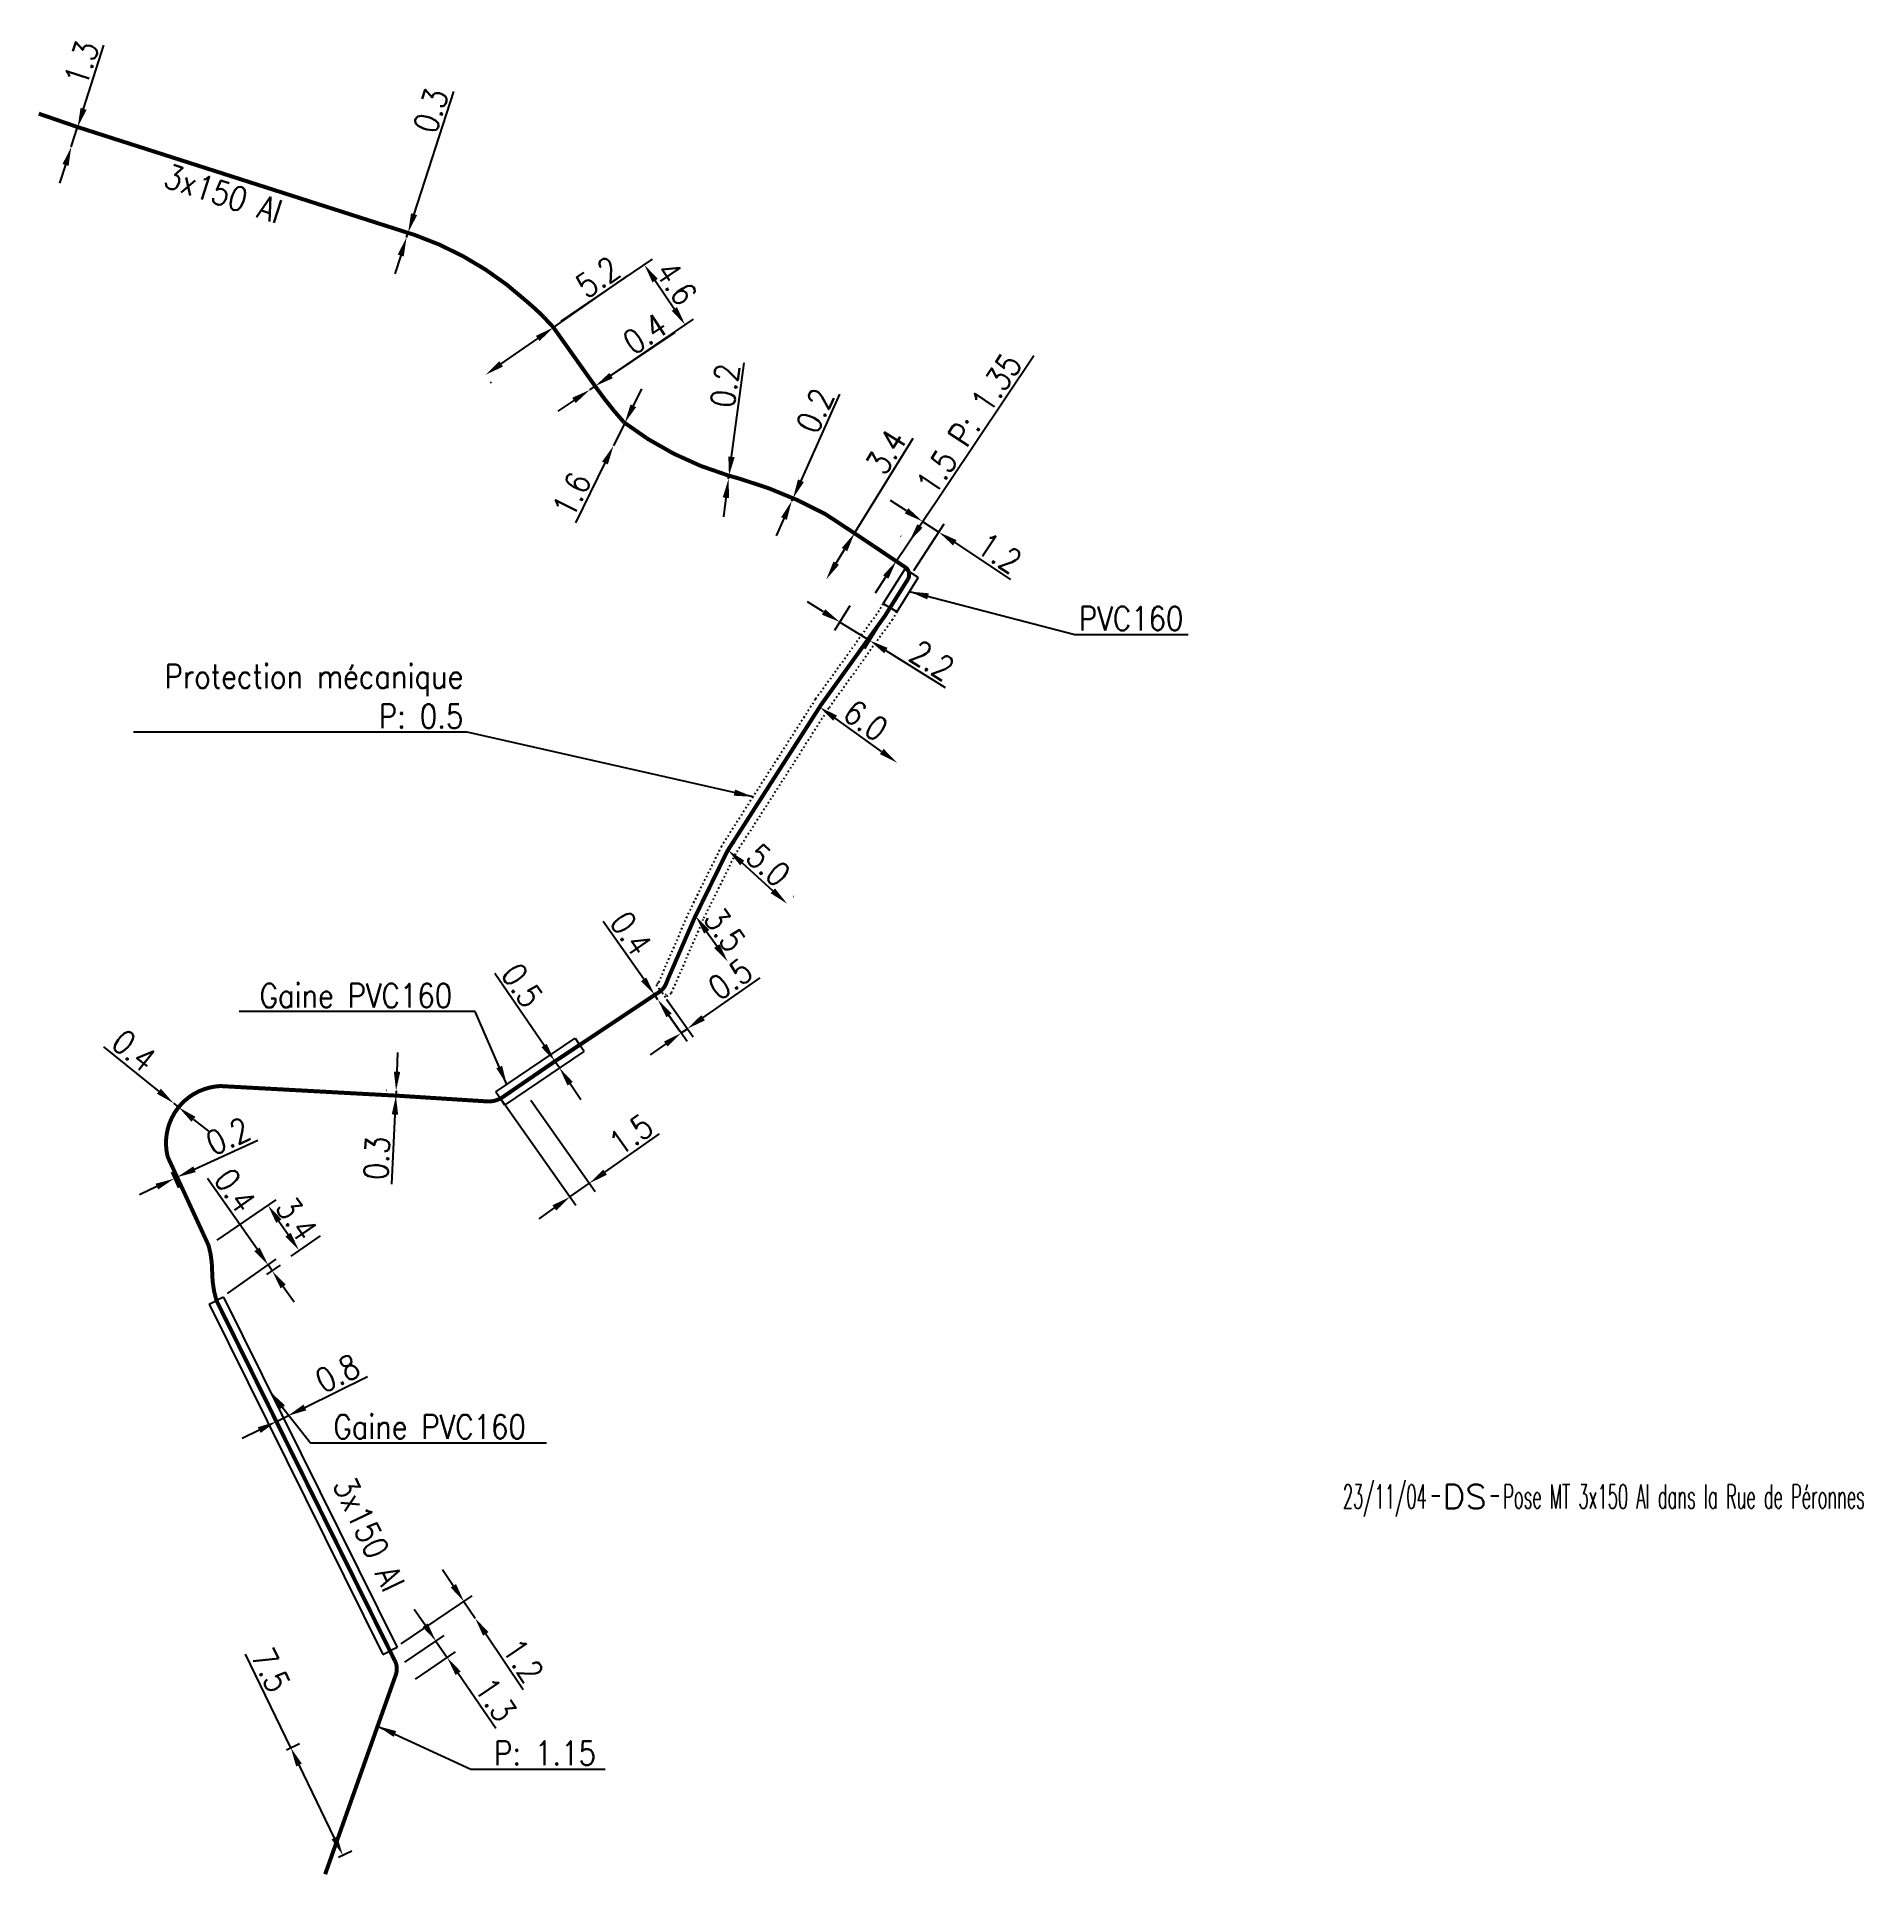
# Model space of a CAD drawing. Header units: millimetres. Extents: x 85000 to 86002, y 139000 to 139947.
# Drawn here: x 84999.9 to 85114.5, y 138999.9 to 139115.3 of the extents above; entities that cross this region are included whole.
import ezdxf
from ezdxf.enums import TextEntityAlignment as Align

# ---------------------------------------------------------------- set-up
doc = ezdxf.new("R2010")
doc.units = ezdxf.units.MM
doc.linetypes.add('DOT', pattern=[6.35, 0, -6.35])
doc.layers.get('0').update_dxf_attribs({"linetype": 'CONTINUOUS'})
doc.layers.get('DEFPOINTS').update_dxf_attribs({"linetype": 'CONTINUOUS'})
for name, color, linetype in [('M_100', 7, 'M_ST_6'), ('M_400', 7, 'CONTINUOUS'), ('M_420', 7, 'DOT'), ('M_910', 7, 'CONTINUOUS')]:
    doc.layers.add(name, color=color, linetype=linetype)
doc.styles.get("Standard").update_dxf_attribs({"font": 'romans.shx', "width": 0.85})
doc.linetypes.add('M_ST_6', pattern='A,5,-0.3,["||",Standard,S=1,R=0,X=0.35,Y=-0.5],-1.6', length=6.9)
doc.dimstyles.get("Standard").update_dxf_attribs({"dimtxt": 1.5, "dimasz": 1.2, "dimexe": 0.625, "dimexo": 0.625, "dimgap": 0.25, "dimtad": 1, "dimdec": 1, "dimzin": 0, "dimdsep": 46, "dimtxsty": 'Standard', "dimcen": -0.5, "dimadec": 0, "dimazin": 0, "dimtfac": 1, "dimtdec": 1, "dimtmove": 0, "dimatfit": 3, "dimfxl": 1, "dimtolj": 1, "dimtzin": 0, "dimarcsym": 0})

msp = doc.modelspace()

# ---------------------------------------------------------------- texts
at = {"insert": (85018.49, 139027.33), "char_height": 1.5, "attachment_point": 7}
msp.add_mtext('Gaine PVC160', dxfattribs=at)
at = {"layer": 'M_100', "linetype": 'Continuous', "width": 0.85}
for rotation, p in [(341.8057, (85011.58, 139105.45)), (295.3232, (85020.72, 139021.34))]:
    msp.add_text('3x150 Al', height=1.5, rotation=rotation, dxfattribs=at).set_placement(p, align=Align.MIDDLE)
at = {"layer": 'M_100', "linetype": 'Continuous', "insert": (85028.57, 139006.85), "char_height": 1.5, "attachment_point": 7}
msp.add_mtext('P: 1.15', dxfattribs=at)
at = {"layer": 'M_400', "linetype": 'Continuous', "char_height": 1.5}
for s, insert, attachment_point in [('PVC160', (85065.27, 139078.05), 7), ('Gaine PVC160', (85025.94, 139054.39), 9)]:
    msp.add_mtext(s, dxfattribs=dict(at, insert=insert, attachment_point=attachment_point))
at = {"layer": 'M_420', "linetype": 'Continuous', "insert": (85026.64, 139071.92), "char_height": 1.5, "attachment_point": 9}
msp.add_mtext('Protection mécanique\\PP: 0.5', dxfattribs=at)

# ---------------------------------------------------------------- blocks, each defined once
blk = doc.blocks.new('*D0')
at = {"layer": 'DEFPOINTS', "color": 0, "linetype": 'Continuous', "transparency": 16777216}
for p in [(85002.44, 139109.64), (85002.44, 139109.64), (85002.04, 139108.4)]:
    blk.add_point(p, dxfattribs=at)
at = {"layer": 'M_100', "color": 0, "linetype": 'Continuous', "lineweight": -2, "transparency": 16777216}
for p, q in [((85002.81, 139110.78), (85004.09, 139114.77)), ((85002.04, 139108.4), (85002.44, 139109.64)), ((85001.68, 139107.26), (85001.31, 139106.11))]:
    blk.add_line(p, q, dxfattribs=at)
at = {"layer": 'M_100', "color": 0, "linetype": 'Continuous', "transparency": 16777216}
for points in [[(85002.62, 139110.84), (85003, 139110.72), (85002.44, 139109.64)], [(85001.49, 139107.32), (85001.87, 139107.2), (85002.04, 139108.4)]]:
    blk.add_solid(points, dxfattribs=at)
at = {"layer": 'M_100', "color": 0, "linetype": 'Continuous', "transparency": 16777216, "insert": (85002.68, 139113.65), "char_height": 1.5, "attachment_point": 5, "rotation": 72.2181}
blk.add_mtext('\\A1;1.3', dxfattribs=at)
blk = doc.blocks.new('*D1')
at = {"layer": 'DEFPOINTS', "color": 0, "linetype": 'Continuous', "transparency": 16777216}
for p in [(85023.08, 139102.72), (85023.18, 139103.03), (85023.18, 139103.03)]:
    blk.add_point(p, dxfattribs=at)
at = {"layer": 'M_100', "color": 0, "linetype": 'Continuous', "lineweight": -2, "transparency": 16777216}
for p, q in [((85023.55, 139104.17), (85026.05, 139111.87)), ((85022.49, 139102.91), (85022.49, 139102.91)), ((85022.59, 139103.22), (85022.59, 139103.22)), ((85023.08, 139102.72), (85023.18, 139103.03)), ((85022.71, 139101.58), (85022.34, 139100.44))]:
    blk.add_line(p, q, dxfattribs=at)
at = {"layer": 'M_100', "color": 0, "linetype": 'Continuous', "transparency": 16777216}
for points in [[(85023.36, 139104.23), (85023.74, 139104.11), (85023.18, 139103.03)], [(85022.52, 139101.64), (85022.9, 139101.52), (85023.08, 139102.72)]]:
    blk.add_solid(points, dxfattribs=at)
at = {"layer": 'M_100', "color": 0, "linetype": 'Continuous', "transparency": 16777216, "insert": (85024.61, 139110.67), "char_height": 1.5, "attachment_point": 5, "rotation": 72.0033}
blk.add_mtext('\\A1;0.3', dxfattribs=at)
blk = doc.blocks.new('*D2')
at = {"layer": 'DEFPOINTS', "color": 0, "linetype": 'Continuous', "transparency": 16777216}
for p in [(85034.91, 139093.38), (85034.91, 139093.38), (85034.58, 139093.15)]:
    blk.add_point(p, dxfattribs=at)
at = {"layer": 'M_100', "color": 0, "linetype": 'Continuous', "lineweight": -2, "transparency": 16777216}
for p, q in [((85035.91, 139094.04), (85039.94, 139096.74)), ((85034.58, 139093.15), (85034.91, 139093.38)), ((85033.58, 139092.49), (85032.58, 139091.82))]:
    blk.add_line(p, q, dxfattribs=at)
at = {"layer": 'M_100', "color": 0, "linetype": 'Continuous', "transparency": 16777216}
for points in [[(85035.8, 139094.21), (85036.02, 139093.88), (85034.91, 139093.38)], [(85033.47, 139092.65), (85033.69, 139092.32), (85034.58, 139093.15)]]:
    blk.add_solid(points, dxfattribs=at)
at = {"layer": 'M_100', "color": 0, "linetype": 'Continuous', "transparency": 16777216, "insert": (85038.04, 139096.67), "char_height": 1.5, "attachment_point": 5, "rotation": 33.7781}
blk.add_mtext('\\A1;0.4', dxfattribs=at)
blk = doc.blocks.new('*D3')
at = {"layer": 'DEFPOINTS', "color": 0, "linetype": 'Continuous', "transparency": 16777216}
for p in [(85036.77, 139091.07), (85036.06, 139089.63), (85036.06, 139089.63)]:
    blk.add_point(p, dxfattribs=at)
at = {"layer": 'M_100', "color": 0, "linetype": 'Continuous', "lineweight": -2, "transparency": 16777216}
for p, q in [((85037.31, 139092.15), (85037.84, 139093.22)), ((85036.77, 139091.07), (85036.06, 139089.63)), ((85037.33, 139090.79), (85037.33, 139090.79)), ((85036.62, 139089.36), (85036.62, 139089.36)), ((85035.53, 139088.56), (85033.67, 139084.8))]:
    blk.add_line(p, q, dxfattribs=at)
at = {"layer": 'M_100', "color": 0, "linetype": 'Continuous', "transparency": 16777216}
for points in [[(85037.13, 139092.23), (85037.48, 139092.06), (85036.77, 139091.07)], [(85035.35, 139088.65), (85035.71, 139088.47), (85036.06, 139089.63)]]:
    blk.add_solid(points, dxfattribs=at)
at = {"layer": 'M_100', "color": 0, "linetype": 'Continuous', "transparency": 16777216, "insert": (85033.44, 139086.58), "char_height": 1.5, "attachment_point": 5, "rotation": 63.6906}
blk.add_mtext('\\A1;1.6', dxfattribs=at)
blk = doc.blocks.new('*D4')
at = {"layer": 'DEFPOINTS', "color": 0, "linetype": 'Continuous', "transparency": 16777216}
for p in [(85032.27, 139097.1), (85040.56, 139097.23), (85034.91, 139093.38)]:
    blk.add_point(p, dxfattribs=at)
at = {"layer": 'M_100', "color": 0, "linetype": 'Continuous', "lineweight": -2, "transparency": 16777216}
for p, q in [((85032.79, 139097.45), (85038.51, 139101.35)), ((85038.67, 139100.01), (85039.89, 139098.22)), ((85035.43, 139093.73), (85041.08, 139097.59))]:
    blk.add_line(p, q, dxfattribs=at)
at = {"layer": 'M_100', "color": 0, "linetype": 'Continuous', "transparency": 16777216}
for points in [[(85038.84, 139100.12), (85038.51, 139099.89), (85038, 139101)], [(85040.05, 139098.34), (85039.72, 139098.11), (85040.56, 139097.23)]]:
    blk.add_solid(points, dxfattribs=at)
at = {"layer": 'M_100', "color": 0, "linetype": 'Continuous', "transparency": 16777216, "insert": (85040, 139099.84), "char_height": 1.5, "attachment_point": 5, "rotation": 304.2948}
blk.add_mtext('\\A1;4.6', dxfattribs=at)
blk = doc.blocks.new('*D5')
at = {"layer": 'DEFPOINTS', "color": 0, "linetype": 'Continuous', "transparency": 16777216}
for p in [(85032.24, 139097.13), (85032.29, 139097.06), (85027.98, 139094.17)]:
    blk.add_point(p, dxfattribs=at)
at = {"layer": 'M_100', "color": 0, "linetype": 'Continuous', "lineweight": -2, "transparency": 16777216}
for p, q in [((85032.29, 139097.06), (85036.95, 139100.31)), ((85029.01, 139094.78), (85031.31, 139096.37)), ((85032.59, 139096.62), (85032.65, 139096.55)), ((85028.33, 139093.65), (85028.39, 139093.58))]:
    blk.add_line(p, q, dxfattribs=at)
at = {"layer": 'M_100', "color": 0, "linetype": 'Continuous', "transparency": 16777216}
for points in [[(85031.19, 139096.54), (85031.42, 139096.21), (85032.29, 139097.06)], [(85028.9, 139094.94), (85029.13, 139094.61), (85028.03, 139094.09)]]:
    blk.add_solid(points, dxfattribs=at)
at = {"layer": 'M_100', "color": 0, "linetype": 'Continuous', "transparency": 16777216, "insert": (85035.08, 139100.22), "char_height": 1.5, "attachment_point": 5, "rotation": 34.8546}
blk.add_mtext('\\A1;5.2', dxfattribs=at)
blk = doc.blocks.new('*D6')
at = {"layer": 'DEFPOINTS', "color": 0, "linetype": 'Continuous', "transparency": 16777216}
for p in [(85049, 139073.25), (85049, 139073.25), (85053.87, 139069.75)]:
    blk.add_point(p, dxfattribs=at)
at = {"layer": 'M_100', "color": 0, "linetype": 'Continuous', "lineweight": -2, "transparency": 16777216}
blk.add_line((85052.89, 139070.45), (85049.97, 139072.55), dxfattribs=at)
at = {"layer": 'M_100', "color": 0, "linetype": 'Continuous', "transparency": 16777216}
for points in [[(85050.09, 139072.71), (85049.85, 139072.39), (85049, 139073.25)], [(85053.01, 139070.62), (85052.78, 139070.29), (85053.87, 139069.75)]]:
    blk.add_solid(points, dxfattribs=at)
at = {"layer": 'M_100', "color": 0, "linetype": 'Continuous', "transparency": 16777216, "insert": (85051.89, 139072.4), "char_height": 1.5, "attachment_point": 5, "rotation": 324.3342}
blk.add_mtext('\\A1;6.0', dxfattribs=at)
blk = doc.blocks.new('*D7')
at = {"layer": 'DEFPOINTS', "color": 0, "linetype": 'Continuous', "transparency": 16777216}
for p in [(85055.46, 139084.89), (85053.81, 139082.4), (85054.56, 139081.3)]:
    blk.add_point(p, dxfattribs=at)
at = {"layer": 'M_100', "color": 0, "linetype": 'Continuous', "lineweight": -2, "transparency": 16777216}
for p, q in [((85054.45, 139085.55), (85053.45, 139086.21)), ((85054.15, 139082.92), (85055.8, 139085.41)), ((85054.9, 139081.82), (85056.82, 139084.74)), ((85055.46, 139084.89), (85056.48, 139084.22)), ((85057.48, 139083.56), (85060.98, 139081.25))]:
    blk.add_line(p, q, dxfattribs=at)
at = {"layer": 'M_100', "color": 0, "linetype": 'Continuous', "transparency": 16777216}
for points in [[(85054.56, 139085.72), (85054.34, 139085.39), (85055.46, 139084.89)], [(85057.59, 139083.72), (85057.37, 139083.39), (85056.48, 139084.22)]]:
    blk.add_solid(points, dxfattribs=at)
at = {"layer": 'M_100', "color": 0, "linetype": 'Continuous', "transparency": 16777216, "insert": (85060.28, 139082.91), "char_height": 1.5, "attachment_point": 5, "rotation": 326.581}
blk.add_mtext('\\A1;1.2', dxfattribs=at)
blk = doc.blocks.new('*D8')
at = {"layer": 'DEFPOINTS', "color": 0, "linetype": 'Continuous', "transparency": 16777216}
for p in [(85054.64, 139083.61), (85053.81, 139082.4), (85053.82, 139082.39)]:
    blk.add_point(p, dxfattribs=at)
at = {"layer": 'M_100', "color": 0, "linetype": 'Continuous', "lineweight": -2, "transparency": 16777216}
for p, q in [((85055.29, 139084.61), (85062.45, 139095.31)), ((85053.81, 139082.4), (85054.62, 139083.62)), ((85054.12, 139083.95), (85054.1, 139083.96)), ((85053.31, 139082.74), (85053.29, 139082.75)), ((85053.14, 139081.4), (85052.48, 139080.4))]:
    blk.add_line(p, q, dxfattribs=at)
at = {"layer": 'M_100', "color": 0, "linetype": 'Continuous', "transparency": 16777216}
for points in [[(85055.13, 139084.72), (85055.46, 139084.5), (85054.62, 139083.62)], [(85052.98, 139081.51), (85053.31, 139081.29), (85053.81, 139082.4)]]:
    blk.add_solid(points, dxfattribs=at)
at = {"layer": 'M_100', "color": 0, "linetype": 'Continuous', "transparency": 16777216, "insert": (85058.37, 139091.02), "char_height": 1.5, "attachment_point": 5, "rotation": 56.2314}
blk.add_mtext('\\A1;1.5 P: 1.35', dxfattribs=at)
blk = doc.blocks.new('*D9')
at = {"layer": 'DEFPOINTS', "color": 0, "linetype": 'Continuous', "transparency": 16777216}
for p in [(85051.22, 139080.12), (85053.09, 139078.96), (85052.14, 139077.42)]:
    blk.add_point(p, dxfattribs=at)
at = {"layer": 'M_100', "color": 0, "linetype": 'Continuous', "lineweight": -2, "transparency": 16777216}
for p, q in [((85049.25, 139079.21), (85048.23, 139079.85)), ((85050.89, 139079.59), (85049.94, 139078.05)), ((85050.27, 139078.58), (85052.14, 139077.42)), ((85052.76, 139078.43), (85051.81, 139076.89)), ((85053.16, 139076.79), (85056.87, 139074.48))]:
    blk.add_line(p, q, dxfattribs=at)
at = {"layer": 'M_100', "color": 0, "linetype": 'Continuous', "transparency": 16777216}
for points in [[(85049.35, 139079.38), (85049.14, 139079.04), (85050.27, 139078.58)], [(85053.26, 139076.96), (85053.05, 139076.62), (85052.14, 139077.42)]]:
    blk.add_solid(points, dxfattribs=at)
at = {"layer": 'M_100', "color": 0, "linetype": 'Continuous', "transparency": 16777216, "insert": (85056.05, 139076.17), "char_height": 1.5, "attachment_point": 5, "rotation": 328.165}
blk.add_mtext('\\A1;2.2', dxfattribs=at)
blk = doc.blocks.new('*D10')
at = {"layer": 'DEFPOINTS', "color": 0, "linetype": 'Continuous', "transparency": 16777216}
for p in [(85051.19, 139084.15), (85051.19, 139084.15), (85049.41, 139081.25)]:
    blk.add_point(p, dxfattribs=at)
at = {"layer": 'M_100', "color": 0, "linetype": 'Continuous', "lineweight": -2, "transparency": 16777216}
for p, q in [((85051.19, 139084.15), (85054.87, 139090.11)), ((85050.04, 139082.28), (85050.56, 139083.13))]:
    blk.add_line(p, q, dxfattribs=at)
at = {"layer": 'M_100', "color": 0, "linetype": 'Continuous', "transparency": 16777216}
for points in [[(85050.39, 139083.23), (85050.73, 139083.02), (85051.19, 139084.15)], [(85049.87, 139082.38), (85050.21, 139082.17), (85049.41, 139081.25)]]:
    blk.add_solid(points, dxfattribs=at)
at = {"layer": 'M_100', "color": 0, "linetype": 'Continuous', "transparency": 16777216, "insert": (85053.17, 139089.26), "char_height": 1.5, "attachment_point": 5, "rotation": 58.3394}
blk.add_mtext('\\A1;3.4', dxfattribs=at)
blk = doc.blocks.new('*D11')
at = {"layer": 'DEFPOINTS', "color": 0, "linetype": 'Continuous', "transparency": 16777216}
for p in [(85047.25, 139086.17), (85047.33, 139086.35), (85047.33, 139086.35)]:
    blk.add_point(p, dxfattribs=at)
at = {"layer": 'M_100', "color": 0, "linetype": 'Continuous', "lineweight": -2, "transparency": 16777216}
for p, q in [((85047.83, 139087.45), (85050.27, 139092.88)), ((85047.25, 139086.17), (85047.33, 139086.35)), ((85046.76, 139085.07), (85046.27, 139083.98))]:
    blk.add_line(p, q, dxfattribs=at)
at = {"layer": 'M_100', "color": 0, "linetype": 'Continuous', "transparency": 16777216}
for points in [[(85047.64, 139087.53), (85048.01, 139087.36), (85047.33, 139086.35)], [(85046.58, 139085.16), (85046.94, 139084.99), (85047.25, 139086.17)]]:
    blk.add_solid(points, dxfattribs=at)
at = {"layer": 'M_100', "color": 0, "linetype": 'Continuous', "transparency": 16777216, "insert": (85048.71, 139091.84), "char_height": 1.5, "attachment_point": 5, "rotation": 65.7706}
blk.add_mtext('\\A1;0.2', dxfattribs=at)
blk = doc.blocks.new('*D12')
at = {"layer": 'DEFPOINTS', "color": 0, "linetype": 'Continuous', "transparency": 16777216}
for p in [(85043.28, 139087.56), (85043.31, 139087.76), (85043.31, 139087.76)]:
    blk.add_point(p, dxfattribs=at)
at = {"layer": 'M_100', "color": 0, "linetype": 'Continuous', "lineweight": -2, "transparency": 16777216}
for p, q in [((85043.47, 139088.95), (85044.26, 139094.85)), ((85043.28, 139087.56), (85043.31, 139087.76)), ((85043.12, 139086.37), (85042.96, 139085.18))]:
    blk.add_line(p, q, dxfattribs=at)
at = {"layer": 'M_100', "color": 0, "linetype": 'Continuous', "transparency": 16777216}
for points in [[(85043.27, 139088.97), (85043.67, 139088.92), (85043.31, 139087.76)], [(85042.92, 139086.4), (85043.32, 139086.35), (85043.28, 139087.56)]]:
    blk.add_solid(points, dxfattribs=at)
at = {"layer": 'M_100', "color": 0, "linetype": 'Continuous', "transparency": 16777216, "insert": (85043.06, 139093.41), "char_height": 1.5, "attachment_point": 5, "rotation": 82.3717}
blk.add_mtext('\\A1;0.2', dxfattribs=at)
blk = doc.blocks.new('*D13')
at = {"layer": 'DEFPOINTS', "color": 0, "linetype": 'Continuous', "transparency": 16777216}
for p in [(85043.24, 139064.25), (85046.94, 139060.88), (85046.96, 139060.9)]:
    blk.add_point(p, dxfattribs=at)
at = {"layer": 'M_100', "color": 0, "linetype": 'Continuous', "lineweight": -2, "transparency": 16777216}
for p, q in [((85043.66, 139064.71), (85043.67, 139064.73)), ((85044.14, 139063.46), (85046.07, 139061.71)), ((85047.36, 139061.35), (85047.38, 139061.36))]:
    blk.add_line(p, q, dxfattribs=at)
at = {"layer": 'M_100', "color": 0, "linetype": 'Continuous', "transparency": 16777216}
for points in [[(85044.27, 139063.61), (85044.01, 139063.31), (85043.25, 139064.26)], [(85046.2, 139061.86), (85045.93, 139061.56), (85046.96, 139060.9)]]:
    blk.add_solid(points, dxfattribs=at)
at = {"layer": 'M_100', "color": 0, "linetype": 'Continuous', "transparency": 16777216, "insert": (85045.78, 139063.32), "char_height": 1.5, "attachment_point": 5, "rotation": 317.7599}
blk.add_mtext('\\A1;5.0', dxfattribs=at)
blk = doc.blocks.new('*D14')
at = {"layer": 'DEFPOINTS', "color": 0, "linetype": 'Continuous', "transparency": 16777216}
for p in [(85041.22, 139060.12), (85041.22, 139060.12), (85043.24, 139057.26)]:
    blk.add_point(p, dxfattribs=at)
at = {"layer": 'M_100', "color": 0, "linetype": 'Continuous', "lineweight": -2, "transparency": 16777216}
blk.add_line((85042.55, 139058.24), (85041.91, 139059.14), dxfattribs=at)
at = {"layer": 'M_100', "color": 0, "linetype": 'Continuous', "transparency": 16777216}
for points in [[(85042.08, 139059.26), (85041.75, 139059.03), (85041.22, 139060.12)], [(85042.71, 139058.36), (85042.38, 139058.13), (85043.24, 139057.26)]]:
    blk.add_solid(points, dxfattribs=at)
at = {"layer": 'M_100', "color": 0, "linetype": 'Continuous', "transparency": 16777216, "insert": (85043.05, 139059.27), "char_height": 1.5, "attachment_point": 5, "rotation": 305.1365}
blk.add_mtext('\\A1;3.5', dxfattribs=at)
blk = doc.blocks.new('*D15')
at = {"layer": 'DEFPOINTS', "color": 0, "linetype": 'Continuous', "transparency": 16777216}
for p in [(85038.61, 139055.15), (85038.65, 139055.17), (85038.82, 139054.85)]:
    blk.add_point(p, dxfattribs=at)
at = {"layer": 'M_100', "color": 0, "linetype": 'Continuous', "lineweight": -2, "transparency": 16777216}
for p, q in [((85037.96, 139056.16), (85035.42, 139059.79)), ((85039.12, 139055.51), (85039.16, 139055.53)), ((85039.33, 139055.21), (85039.37, 139055.24)), ((85038.85, 139054.88), (85038.65, 139055.17)), ((85039.54, 139053.89), (85040.23, 139052.91))]:
    blk.add_line(p, q, dxfattribs=at)
at = {"layer": 'M_100', "color": 0, "linetype": 'Continuous', "transparency": 16777216}
for points in [[(85038.12, 139056.27), (85037.79, 139056.04), (85038.65, 139055.17)], [(85039.71, 139054.01), (85039.38, 139053.78), (85038.85, 139054.88)]]:
    blk.add_solid(points, dxfattribs=at)
at = {"layer": 'M_100', "color": 0, "linetype": 'Continuous', "transparency": 16777216, "insert": (85037.16, 139059.04), "char_height": 1.5, "attachment_point": 5, "rotation": 305.0032}
blk.add_mtext('\\A1;0.4', dxfattribs=at)
blk = doc.blocks.new('*D16')
at = {"layer": 'DEFPOINTS', "color": 0, "linetype": 'Continuous', "transparency": 16777216}
for p in [(85032.39, 139051.01), (85032.41, 139051.02), (85032.69, 139050.61)]:
    blk.add_point(p, dxfattribs=at)
at = {"layer": 'M_100', "color": 0, "linetype": 'Continuous', "lineweight": -2, "transparency": 16777216}
for p, q in [((85031.71, 139052), (85028.61, 139056.52)), ((85031.89, 139050.67), (85031.87, 139050.65)), ((85032.67, 139050.6), (85032.39, 139051.01)), ((85032.17, 139050.26), (85032.15, 139050.24)), ((85033.34, 139049.61), (85034.02, 139048.62))]:
    blk.add_line(p, q, dxfattribs=at)
at = {"layer": 'M_100', "color": 0, "linetype": 'Continuous', "transparency": 16777216}
for points in [[(85031.87, 139052.11), (85031.54, 139051.89), (85032.39, 139051.01)], [(85033.51, 139049.72), (85033.18, 139049.49), (85032.67, 139050.6)]]:
    blk.add_solid(points, dxfattribs=at)
at = {"layer": 'M_100', "color": 0, "linetype": 'Continuous', "transparency": 16777216, "insert": (85030.33, 139055.78), "char_height": 1.5, "attachment_point": 5, "rotation": 304.3919}
blk.add_mtext('\\A1;0.5', dxfattribs=at)
blk = doc.blocks.new('*D17')
at = {"layer": 'DEFPOINTS', "color": 0, "linetype": 'Continuous', "transparency": 16777216}
for p in [(85028.69, 139049.09), (85030.52, 139049.09), (85033.33, 139042.5)]:
    blk.add_point(p, dxfattribs=at)
at = {"layer": 'M_400', "color": 0, "linetype": 'Continuous', "lineweight": -2, "transparency": 16777216}
for p, q in [((85029.05, 139048.58), (85033.69, 139041.99)), ((85030.88, 139048.58), (85034.91, 139042.85)), ((85035.53, 139044.05), (85038.96, 139046.46)), ((85033.33, 139042.5), (85034.55, 139043.36)), ((85032.35, 139041.81), (85031.37, 139041.12))]:
    blk.add_line(p, q, dxfattribs=at)
at = {"layer": 'M_400', "color": 0, "linetype": 'Continuous', "transparency": 16777216}
for points in [[(85035.42, 139044.22), (85035.65, 139043.89), (85034.55, 139043.36)], [(85032.23, 139041.98), (85032.47, 139041.65), (85033.33, 139042.5)]]:
    blk.add_solid(points, dxfattribs=at)
at = {"layer": 'M_400', "color": 0, "linetype": 'Continuous', "transparency": 16777216, "insert": (85037.16, 139046.42), "char_height": 1.5, "attachment_point": 5, "rotation": 35.1365}
blk.add_mtext('\\A1;1.5', dxfattribs=at)
blk = doc.blocks.new('*D18')
at = {"layer": 'DEFPOINTS', "color": 0, "linetype": 'Continuous', "transparency": 16777216}
for p in [(85015.81, 139007.94), (85014.98, 139007.53), (85018.25, 139000.79)]:
    blk.add_point(p, dxfattribs=at)
at = {"layer": 'M_100', "color": 0, "linetype": 'Continuous', "lineweight": -2, "transparency": 16777216}
for p, q in [((85015.81, 139007.94), (85012.97, 139013.81)), ((85015.54, 139007.81), (85016.37, 139008.21)), ((85018.55, 139002.27), (85016.33, 139006.86)), ((85018.81, 139001.06), (85019.64, 139001.47))]:
    blk.add_line(p, q, dxfattribs=at)
at = {"layer": 'M_100', "color": 0, "linetype": 'Continuous', "transparency": 16777216}
for points in [[(85016.51, 139006.94), (85016.15, 139006.77), (85015.81, 139007.94)], [(85018.73, 139002.36), (85018.37, 139002.19), (85019.08, 139001.19)]]:
    blk.add_solid(points, dxfattribs=at)
at = {"layer": 'M_100', "color": 0, "linetype": 'Continuous', "transparency": 16777216, "insert": (85014.56, 139012.82), "char_height": 1.5, "attachment_point": 5, "rotation": 295.8405}
blk.add_mtext('\\A1;7.5', dxfattribs=at)
blk = doc.blocks.new('*D19')
at = {"layer": 'DEFPOINTS', "color": 0, "linetype": 'Continuous', "transparency": 16777216}
for p in [(85027.38, 139016.07), (85027.38, 139016.07), (85022.22, 139014.1)]:
    blk.add_point(p, dxfattribs=at)
at = {"layer": 'M_400', "color": 0, "linetype": 'Continuous', "lineweight": -2, "transparency": 16777216}
for p, q in [((85026.01, 139018.1), (85025.34, 139019.1)), ((85022.74, 139014.45), (85027.2, 139017.46)), ((85026.68, 139017.11), (85027.38, 139016.07)), ((85028.05, 139015.08), (85030.39, 139011.6))]:
    blk.add_line(p, q, dxfattribs=at)
at = {"layer": 'M_400', "color": 0, "linetype": 'Continuous', "transparency": 16777216}
for points in [[(85026.18, 139018.21), (85025.85, 139017.99), (85026.68, 139017.11)], [(85028.22, 139015.19), (85027.88, 139014.97), (85027.38, 139016.07)]]:
    blk.add_solid(points, dxfattribs=at)
at = {"layer": 'M_400', "color": 0, "linetype": 'Continuous', "transparency": 16777216, "insert": (85030.39, 139013.4), "char_height": 1.5, "attachment_point": 5, "rotation": 303.99}
blk.add_mtext('\\A1;1.2', dxfattribs=at)
blk = doc.blocks.new('*D20')
at = {"layer": 'DEFPOINTS', "color": 0, "transparency": 16777216}
for p in [(85013.81, 139037.28), (85014.64, 139037.87), (85011.33, 139036.08)]:
    blk.add_point(p, dxfattribs=at)
at = {"layer": 'M_400', "color": 0, "lineweight": -2, "transparency": 16777216}
for p, q in [((85013.7, 139039.22), (85010.58, 139043.66)), ((85011.84, 139036.44), (85014.9, 139038.59)), ((85014.32, 139037.64), (85015.16, 139038.23)), ((85014.64, 139037.87), (85014.39, 139038.24)), ((85015.33, 139036.89), (85016.02, 139035.91))]:
    blk.add_line(p, q, dxfattribs=at)
at = {"layer": 'M_400', "color": 0, "transparency": 16777216}
for points in [[(85013.86, 139039.33), (85013.53, 139039.1), (85014.39, 139038.24)], [(85015.5, 139037), (85015.17, 139036.77), (85014.64, 139037.87)]]:
    blk.add_solid(points, dxfattribs=at)
at = {"layer": 'M_400', "color": 0, "transparency": 16777216, "insert": (85012.32, 139042.91), "char_height": 1.5, "attachment_point": 5, "rotation": 305.0961}
blk.add_mtext('\\A1;0.4', dxfattribs=at)
blk = doc.blocks.new('*D21')
at = {"layer": 'DEFPOINTS', "color": 0, "linetype": 'Continuous', "transparency": 16777216}
for p in [(85018.18, 139040.41), (85010.67, 139039.43), (85016.33, 139039.15)]:
    blk.add_point(p, dxfattribs=at)
at = {"layer": 'M_100', "color": 0, "linetype": 'Continuous', "lineweight": -2, "transparency": 16777216}
for p, q in [((85011.19, 139039.79), (85014.9, 139042.33)), ((85015.06, 139040.99), (85015.65, 139040.14)), ((85017.66, 139040.06), (85015.81, 139038.79))]:
    blk.add_line(p, q, dxfattribs=at)
at = {"layer": 'M_100', "color": 0, "linetype": 'Continuous', "transparency": 16777216}
for points in [[(85015.23, 139041.1), (85014.9, 139040.87), (85014.38, 139041.98)], [(85015.81, 139040.25), (85015.48, 139040.02), (85016.33, 139039.15)]]:
    blk.add_solid(points, dxfattribs=at)
at = {"layer": 'M_100', "color": 0, "linetype": 'Continuous', "transparency": 16777216, "insert": (85016.18, 139041.13), "char_height": 1.5, "attachment_point": 5, "rotation": 304.4162}
blk.add_mtext('\\A1;3.4', dxfattribs=at)
blk = doc.blocks.new('*D22')
at = {"layer": 'DEFPOINTS', "color": 0, "linetype": 'Continuous', "transparency": 16777216}
for p in [(85015.62, 139028.76), (85015.63, 139028.75), (85014.91, 139028.39)]:
    blk.add_point(p, dxfattribs=at)
at = {"layer": 'M_100', "color": 0, "linetype": 'Continuous', "lineweight": -2, "transparency": 16777216}
for p, q in [((85016.7, 139029.29), (85020.62, 139031.23)), ((85014.64, 139028.95), (85014.63, 139028.97)), ((85014.91, 139028.41), (85015.62, 139028.76)), ((85015.35, 139029.31), (85015.35, 139029.32)), ((85013.83, 139027.87), (85012.76, 139027.34))]:
    blk.add_line(p, q, dxfattribs=at)
at = {"layer": 'M_100', "color": 0, "linetype": 'Continuous', "transparency": 16777216}
for points in [[(85016.61, 139029.47), (85016.79, 139029.11), (85015.62, 139028.76)], [(85013.74, 139028.05), (85013.92, 139027.69), (85014.91, 139028.41)]]:
    blk.add_solid(points, dxfattribs=at)
at = {"layer": 'M_100', "color": 0, "linetype": 'Continuous', "transparency": 16777216, "insert": (85018.75, 139031.43), "char_height": 1.5, "attachment_point": 5, "rotation": 26.347}
blk.add_mtext('\\A1;0.8', dxfattribs=at)
blk = doc.blocks.new('*D23')
at = {"layer": 'DEFPOINTS', "color": 0, "linetype": 'Continuous', "transparency": 16777216}
for p in [(85024.92, 139014.63), (85022.46, 139012.94), (85023.12, 139011.87)]:
    blk.add_point(p, dxfattribs=at)
at = {"layer": 'M_100', "color": 0, "linetype": 'Continuous', "lineweight": -2, "transparency": 16777216}
for p, q in [((85024.24, 139015.62), (85023.56, 139016.61)), ((85022.98, 139013.3), (85025.44, 139014.99)), ((85023.64, 139012.23), (85026.15, 139013.95)), ((85024.92, 139014.63), (85025.63, 139013.6)), ((85026.31, 139012.61), (85028.69, 139009.16))]:
    blk.add_line(p, q, dxfattribs=at)
at = {"layer": 'M_100', "color": 0, "linetype": 'Continuous', "transparency": 16777216}
for points in [[(85024.4, 139015.74), (85024.08, 139015.51), (85024.92, 139014.63)], [(85026.48, 139012.72), (85026.15, 139012.5), (85025.63, 139013.6)]]:
    blk.add_solid(points, dxfattribs=at)
at = {"layer": 'M_100', "color": 0, "linetype": 'Continuous', "transparency": 16777216, "insert": (85028.67, 139010.96), "char_height": 1.5, "attachment_point": 5, "rotation": 304.5558}
blk.add_mtext('\\A1;1.3', dxfattribs=at)
blk = doc.blocks.new('*D24')
at = {"layer": 'DEFPOINTS', "color": 0, "linetype": 'Continuous', "transparency": 16777216}
for p in [(85008.05, 139044.62), (85008.23, 139044.7), (85008.5, 139043.65)]:
    blk.add_point(p, dxfattribs=at)
at = {"layer": 'M_100', "color": 0, "linetype": 'Continuous', "lineweight": -2, "transparency": 16777216}
for p, q in [((85009.77, 139044.24), (85013.74, 139046.07)), ((85008.32, 139044.05), (85008.76, 139043.08)), ((85008.5, 139044.13), (85008.94, 139043.17)), ((85008.5, 139043.65), (85008.68, 139043.74)), ((85007.41, 139043.15), (85006.32, 139042.64))]:
    blk.add_line(p, q, dxfattribs=at)
at = {"layer": 'M_100', "color": 0, "linetype": 'Continuous', "transparency": 16777216}
for points in [[(85007.33, 139043.33), (85007.49, 139042.97), (85008.5, 139043.65)], [(85009.69, 139044.42), (85009.85, 139044.06), (85008.68, 139043.74)]]:
    blk.add_solid(points, dxfattribs=at)
at = {"layer": 'M_100', "color": 0, "linetype": 'Continuous', "transparency": 16777216, "insert": (85011.88, 139046.32), "char_height": 1.5, "attachment_point": 5, "rotation": 24.8152}
blk.add_mtext('\\A1;0.2', dxfattribs=at)
blk = doc.blocks.new('*D25')
at = {"layer": 'DEFPOINTS', "color": 0, "linetype": 'Continuous', "transparency": 16777216}
for p in [(85008.47, 139048.38), (85008.47, 139048.38), (85008.78, 139048.13)]:
    blk.add_point(p, dxfattribs=at)
at = {"layer": 'M_100', "color": 0, "linetype": 'Continuous', "lineweight": -2, "transparency": 16777216}
for p, q in [((85007.53, 139049.14), (85004.09, 139051.93)), ((85008.78, 139048.13), (85008.47, 139048.38)), ((85009.71, 139047.37), (85010.64, 139046.62))]:
    blk.add_line(p, q, dxfattribs=at)
at = {"layer": 'M_100', "color": 0, "linetype": 'Continuous', "transparency": 16777216}
for points in [[(85007.66, 139049.29), (85007.41, 139048.98), (85008.47, 139048.38)], [(85009.83, 139047.53), (85009.58, 139047.22), (85008.78, 139048.13)]]:
    blk.add_solid(points, dxfattribs=at)
at = {"layer": 'M_100', "color": 0, "linetype": 'Continuous', "transparency": 16777216, "insert": (85005.98, 139051.69), "char_height": 1.5, "attachment_point": 5, "rotation": 320.9475}
blk.add_mtext('\\A1;0.4', dxfattribs=at)
blk = doc.blocks.new('*D26')
at = {"layer": 'DEFPOINTS', "color": 0, "linetype": 'Continuous', "transparency": 16777216}
for p in [(85022.41, 139048.86), (85022.42, 139048.86), (85022.43, 139049.16)]:
    blk.add_point(p, dxfattribs=at)
at = {"layer": 'M_100', "color": 0, "linetype": 'Continuous', "lineweight": -2, "transparency": 16777216}
for p, q in [((85022.48, 139050.36), (85022.54, 139051.56)), ((85021.79, 139048.89), (85021.78, 139048.9)), ((85021.81, 139049.19), (85021.8, 139049.19)), ((85022.42, 139049.16), (85022.41, 139048.86)), ((85022.35, 139047.67), (85022.13, 139043.3))]:
    blk.add_line(p, q, dxfattribs=at)
at = {"layer": 'M_100', "color": 0, "linetype": 'Continuous', "transparency": 16777216}
for points in [[(85022.28, 139050.37), (85022.68, 139050.35), (85022.42, 139049.16)], [(85022.15, 139047.68), (85022.55, 139047.66), (85022.41, 139048.86)]]:
    blk.add_solid(points, dxfattribs=at)
at = {"layer": 'M_100', "color": 0, "linetype": 'Continuous', "transparency": 16777216, "insert": (85021.21, 139044.93), "char_height": 1.5, "attachment_point": 5, "rotation": 87.1017}
blk.add_mtext('\\A1;0.3', dxfattribs=at)
blk = doc.blocks.new('*D27')
at = {"layer": 'DEFPOINTS', "color": 0, "linetype": 'Continuous', "transparency": 16777216}
for p in [(85039.03, 139055.43), (85038.65, 139055.17), (85040.32, 139052.79)]:
    blk.add_point(p, dxfattribs=at)
at = {"layer": 'M_420', "color": 0, "linetype": 'Continuous', "lineweight": -2, "transparency": 16777216}
for p, q in [((85041.68, 139053.75), (85045.26, 139056.26)), ((85039.01, 139054.66), (85040.68, 139052.28)), ((85039.39, 139054.92), (85041.06, 139052.54)), ((85040.32, 139052.79), (85040.7, 139053.06)), ((85039.34, 139052.1), (85038.36, 139051.41))]:
    blk.add_line(p, q, dxfattribs=at)
at = {"layer": 'M_420', "color": 0, "linetype": 'Continuous', "transparency": 16777216}
for points in [[(85041.57, 139053.91), (85041.8, 139053.58), (85040.7, 139053.06)], [(85039.23, 139052.26), (85039.46, 139051.94), (85040.32, 139052.79)]]:
    blk.add_solid(points, dxfattribs=at)
at = {"layer": 'M_420', "color": 0, "linetype": 'Continuous', "transparency": 16777216, "insert": (85043.39, 139056.17), "char_height": 1.5, "attachment_point": 5, "rotation": 35.1365}
blk.add_mtext('\\A1;0.5', dxfattribs=at)
blk = doc.blocks.new('GIS_MODF')
at = {"color": 0, "linetype": 'Continuous', "flags": 128}
for points in [[(-2.18, -0.01), (-1.68, -0.01)], [(1.52, -0.01), (2.02, -0.01)]]:
    blk.add_lwpolyline(points, dxfattribs=at)
at = {"color": 0, "linetype": 'Continuous', "width": 0.5}
blk.add_attdef('DATE', text='', height=1.5, dxfattribs=at).set_placement((-2.5, -0.8), align=Align.RIGHT)
at = {"color": 0, "linetype": 'Continuous', "width": 1.771291}
blk.add_attdef('USER', text='', height=1.5, dxfattribs=at).set_placement((-1.51, -0.8), (1.28, -0.8), align=Align.FIT)
at = {"color": 0, "linetype": 'Continuous', "width": 0.5}
blk.add_attdef('DESC', (2.29, -0.8), '', height=1.5, dxfattribs=at)

# ---------------------------------------------------------------- dimensions: what is measured, and where the dimension line sits
at = {"layer": 'M_100', "linetype": 'Continuous'}
for base, p1, p2, angle, picture, middle, dimtype in [((85002.44, 139109.64), (85002.04, 139108.4), (85002.44, 139109.64), 72.2181, '*D0', (85003.63, 139113.35), 161), ((85023.18, 139103.03), (85023.08, 139102.72), (85023.18, 139103.03), 72.0033, '*D1', (85025.56, 139110.36), 161), ((85032.29, 139097.06), (85027.98, 139094.17), (85032.24, 139097.13), 34.8546, '*D5', (85035.65, 139099.4), 161), ((85040.56, 139097.23), (85032.27, 139097.1), (85034.91, 139093.38), 124.2948, '*D4', (85039.17, 139099.28), 160), ((85034.91, 139093.38), (85034.58, 139093.15), (85034.91, 139093.38), 33.7781, '*D2', (85038.59, 139095.84), 161), ((85043.31, 139087.76), (85043.28, 139087.56), (85043.31, 139087.76), 82.3717, '*D12', (85044.05, 139093.28), 161), ((85047.33, 139086.35), (85047.25, 139086.17), (85047.33, 139086.35), 65.7706, '*D11', (85049.62, 139091.43), 161), ((85036.06, 139089.63), (85036.77, 139091.07), (85036.06, 139089.63), 243.6906, '*D3', (85034.34, 139086.14), 161), ((85051.19, 139084.15), (85049.41, 139081.25), (85051.19, 139084.15), 58.3394, '*D10', (85054.02, 139088.74), 161), ((85055.46, 139084.89), (85054.56, 139081.3), (85053.81, 139082.4), 146.581, '*D7', (85059.73, 139082.07), 160), ((85052.14, 139077.42), (85051.22, 139080.12), (85053.09, 139078.96), 328.165, '*D9', (85055.52, 139075.32), 161), ((85049, 139073.25), (85053.87, 139069.75), (85049, 139073.25), 144.3342, '*D6', (85051.31, 139071.59), 161), ((85046.96, 139060.9), (85043.24, 139064.25), (85046.94, 139060.88), 317.7599, '*D13', (85045.1, 139062.58), 161), ((85041.22, 139060.12), (85043.24, 139057.26), (85041.22, 139060.12), 125.1365, '*D14', (85042.23, 139058.69), 161), ((85038.65, 139055.17), (85038.82, 139054.85), (85038.61, 139055.15), 125.0032, '*D15', (85036.34, 139058.46), 161), ((85032.39, 139051.01), (85032.69, 139050.61), (85032.41, 139051.02), 124.3919, '*D16', (85029.51, 139055.22), 161), ((85008.47, 139048.38), (85008.78, 139048.13), (85008.47, 139048.38), 140.9475, '*D25', (85005.35, 139050.91), 161), ((85022.41, 139048.86), (85022.43, 139049.16), (85022.42, 139048.86), 267.1017, '*D26', (85022.21, 139044.88), 161), ((85008.5, 139043.65), (85008.23, 139044.7), (85008.05, 139044.62), 204.8152, '*D24', (85012.3, 139045.41), 161), ((85016.33, 139039.15), (85010.67, 139039.43), (85018.18, 139040.41), 304.4162, '*D21', (85015.36, 139040.56), 160), ((85015.62, 139028.76), (85014.91, 139028.39), (85015.63, 139028.75), 26.347, '*D22', (85019.2, 139030.53), 161), ((85024.92, 139014.63), (85023.12, 139011.87), (85022.46, 139012.94), 124.5558, '*D23', (85027.84, 139010.39), 160), ((85015.81, 139007.94), (85018.25, 139000.79), (85014.98, 139007.53), 115.8405, '*D18', (85013.66, 139012.38), 161)]:
    dim = msp.add_linear_dim(base=base, p1=p1, p2=p2, angle=angle, dimstyle='Standard', dxfattribs=at)
    dim.commit()
    dim.dimension.update_dxf_attribs({"geometry": picture, "text_midpoint": middle, "dimtype": dimtype})
dim = msp.add_linear_dim(base=(85053.81, 139082.4), p1=(85054.64, 139083.61), p2=(85053.82, 139082.39), angle=236.2314, text='<> P: 1.35', dimstyle='Standard', dxfattribs=at)
dim.commit()
dim.dimension.update_dxf_attribs({"geometry": '*D8', "text_midpoint": (85059.2, 139090.46), "dimtype": 161})
at = {"layer": 'M_400', "linetype": 'Continuous'}
for base, p1, p2, angle, picture, middle in [((85033.33, 139042.5), (85030.52, 139049.09), (85028.69, 139049.09), 35.1365, '*D17', (85037.74, 139045.6)), ((85027.3789, 139016.0722), (85022.2172, 139014.0957), (85027.3789, 139016.0722), 303.99, '*D19', (85029.5562, 139012.843))]:
    dim = msp.add_linear_dim(base=base, p1=p1, p2=p2, angle=angle, dimstyle='Standard', dxfattribs=at)
    dim.commit()
    dim.dimension.update_dxf_attribs({"geometry": picture, "text_midpoint": middle, "dimtype": 160})
at = {"layer": 'M_400'}
dim = msp.add_linear_dim(base=(85014.64, 139037.87), p1=(85011.33, 139036.08), p2=(85013.81, 139037.28), angle=305.0961, dimstyle='Standard', dxfattribs=at)
dim.commit()
dim.dimension.update_dxf_attribs({"geometry": '*D20', "text_midpoint": (85011.51, 139042.34), "dimtype": 160})
at = {"layer": 'M_420', "linetype": 'Continuous'}
dim = msp.add_linear_dim(base=(85040.32, 139052.79), p1=(85039.03, 139055.43), p2=(85038.65, 139055.17), angle=35.1365, dimstyle='Standard', dxfattribs=at)
dim.commit()
dim.dimension.update_dxf_attribs({"geometry": '*D27', "text_midpoint": (85043.96, 139055.35), "dimtype": 160})

# ---------------------------------------------------------------- linework, layer by layer
at = {"layer": 'M_100', "const_width": 0.25}
msp.add_lwpolyline([(85017.97, 139000), (85022.39, 139012.48, 0.217014), (85022.34, 139013.4), (85011.15, 139036), (85011.14, 139036.03, -0.073502), (85010.88, 139037.82, 0.067217), (85010.66, 139039.45), (85008.13, 139044.93, -0.010576), (85008.08, 139045.06, -0.470304), (85011.39, 139049.46), (85020.17, 139048.98), (85022.42, 139048.86), (85028.23, 139048.49, 0.126573), (85029.03, 139048.71), (85032.21, 139050.89), (85038.62, 139055.16), (85038.82, 139055.29, 0.205197), (85039.42, 139056.04), (85041.16, 139060.04), (85043.21, 139064.21), (85049.1, 139073.4), (85053.1, 139078.97), (85054.56, 139081.3, 0.344993), (85054.4, 139082), (85051.2, 139084.14), (85049.38, 139085.34, 0.055375), (85043.96, 139087.58), (85043.28, 139087.77, -0.090962), (85036.72, 139091.11, -0.029085), (85034.94, 139093.34), (85032.27, 139097.1), (85031.68, 139097.72, 0.02317), (85030.64, 139098.68, 0.102001), (85023.59, 139102.87), (85023.56, 139102.88), (85023.17, 139103), (85002.44, 139109.64), (85000, 139110.48)], format="xyb", dxfattribs=at)
at = {"layer": 'M_400', "color": 7}
for p, q in [((85054.34, 139081.9), (85052.99, 139079.74)), ((85054.34, 139081.9), (85054.77, 139081.64)), ((85055.19, 139081.37), (85053.84, 139079.21)), ((85055.19, 139081.37), (85054.77, 139081.64)), ((85052.99, 139079.74), (85053.42, 139079.48)), ((85053.84, 139079.21), (85053.42, 139079.48)), ((85028.69, 139049.09), (85033.66, 139052.46)), ((85033.66, 139052.46), (85033.94, 139052.04)), ((85034.22, 139051.63), (85033.94, 139052.04)), ((85029.25, 139048.27), (85034.22, 139051.63)), ((85028.69, 139049.09), (85028.97, 139048.68)), ((85029.25, 139048.27), (85028.97, 139048.68)), ((85010.7, 139035.77), (85011.15, 139036)), ((85010.7, 139035.77), (85021.59, 139013.79)), ((85011.6, 139036.22), (85011.15, 139036)), ((85011.6, 139036.22), (85022.49, 139014.23)), ((85021.59, 139013.79), (85022.04, 139014.01)), ((85022.49, 139014.23), (85022.04, 139014.01))]:
    msp.add_line(p, q, dxfattribs=at)
at = {"layer": 'M_420', "color": 7, "ltscale": 0.025}
for p, q in [((85052.98, 139079.72), (85052.73, 139079.28)), ((85052.98, 139079.72), (85053.42, 139079.48)), ((85053.85, 139079.23), (85053.42, 139079.48)), ((85052.73, 139079.28), (85048.74, 139073.73)), ((85053.57, 139078.74), (85049.57, 139073.17)), ((85053.85, 139079.23), (85053.57, 139078.74)), ((85048.74, 139073.73), (85044.82, 139067.61)), ((85049.57, 139073.17), (85045.67, 139067.07)), ((85044.82, 139067.61), (85042.84, 139064.51)), ((85045.67, 139067.07), (85043.71, 139064.02)), ((85042.84, 139064.51), (85040.77, 139060.33)), ((85043.71, 139064.02), (85041.68, 139059.91)), ((85040.77, 139060.33), (85038.87, 139055.93)), ((85041.68, 139059.91), (85039.68, 139055.28)), ((85038.87, 139055.93), (85038.74, 139055.84)), ((85038.74, 139055.84), (85039.03, 139055.43)), ((85039.32, 139055.02), (85039.03, 139055.43)), ((85039.68, 139055.28), (85039.32, 139055.02))]:
    msp.add_line(p, q, dxfattribs=at)

# ---------------------------------------------------------------- block references
at = {"layer": 'M_910', "linetype": 'Continuous'}
ref = msp.add_blockref('GIS_MODF', (85089.6, 139023.75), dxfattribs=at)
ref.add_attrib('DATE', '23/11/04', dxfattribs={"layer": '0', "color": 0, "linetype": 'Continuous', "height": 1.5, "width": 0.5}).set_placement((85087.1, 139022.95), align=Align.RIGHT)
ref.add_attrib('USER', 'DS', dxfattribs={"layer": '0', "color": 0, "linetype": 'Continuous', "height": 1.5, "width": 1.025485}).set_placement((85088.09, 139022.95), (85090.87, 139022.95), align=Align.FIT)
ref.add_attrib('DESC', 'Pose MT 3x150 Al dans la Rue de Péronnes', (85091.89, 139022.95), dxfattribs={"layer": '0', "color": 0, "linetype": 'Continuous', "height": 1.5, "width": 0.5})

msp.set_redraw_order([(e.dxf.handle, doc.entitydb.next_handle()) for e in msp.query("TEXT MTEXT ATTDEF DIMENSION ARC_DIMENSION")])  # texts and dimensions are drawn at this point

# ---------------------------------------------------------------- leaders
at = {"annotation_type": 0, "has_hookline": 1, "hookline_direction": 0, "text_width": 13.36}
msp.add_leader([(85014.55, 139030.25), (85017.04, 139027.08), (85018.24, 139027.08)], dimstyle='Standard', override={"dimgap": 0.25, "dimtad": 1}, dxfattribs=at)
at = {"layer": 'M_100', "linetype": 'Continuous', "annotation_type": 0, "has_hookline": 1, "hookline_direction": 0, "text_width": 6.98}
msp.add_leader([(85021.26, 139009.3), (85027.12, 139006.6), (85028.32, 139006.6)], dimstyle='Standard', dxfattribs=at)
at = {"layer": 'M_400', "linetype": 'Continuous', "annotation_type": 0, "has_hookline": 1}
for points, hookline_direction, text_width in [([(85054.64, 139080.49), (85065.02, 139077.8)], 0, 6.86), ([(85029.37, 139049.55), (85027.39, 139054.14), (85026.19, 139054.14)], 1, 13.36)]:
    msp.add_leader(points, dimstyle='Standard', override={"dimgap": 0.25, "dimtad": 1}, dxfattribs=dict(at, hookline_direction=hookline_direction, text_width=text_width))
at = {"layer": 'M_420', "linetype": 'Continuous', "annotation_type": 0, "has_hookline": 1, "hookline_direction": 1, "text_width": 20.7}
msp.add_leader([(85044.82, 139067.61), (85026.89, 139071.67)], dimstyle='Standard', override={"dimgap": 0.25, "dimtad": 1}, dxfattribs=at)

doc.saveas('drawing.dxf')
